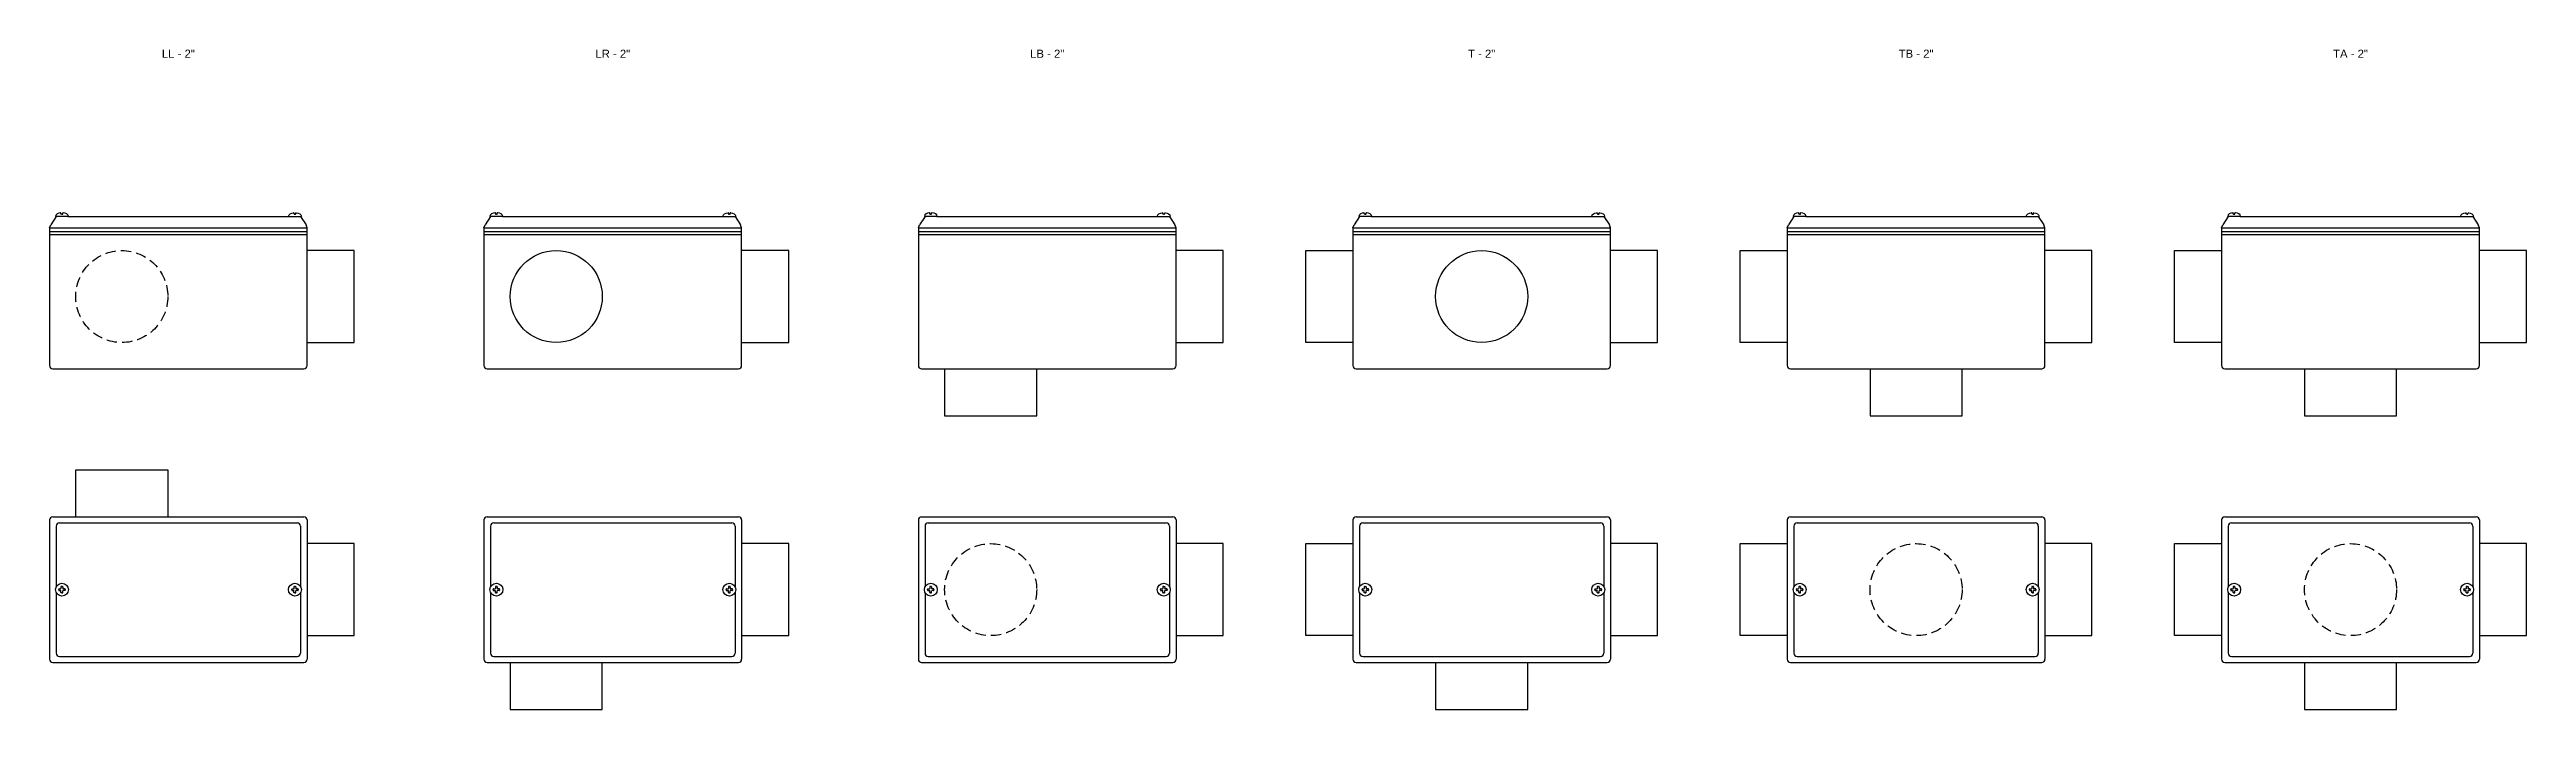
# Model space of a CAD drawing. Header units: millimetres. Extents: x -1637 to 3313, y 823 to 4086.
# Drawn here: x 1249 to 2777, y 823 to 1231 of the extents above; entities that cross this region are included whole.
import ezdxf
from ezdxf.enums import TextEntityAlignment as Align

# ---------------------------------------------------------------- set-up
doc = ezdxf.new("R2010")
doc.units = ezdxf.units.MM
doc.linetypes.add('HIDDEN', pattern=[9.525, 6.35, -3.175])
doc.layers.add('CONDULETE', color=8, linetype='Continuous')
doc.layers.add('FURO VASADO', color=251, linetype='HIDDEN')
doc.styles.get("Standard").update_dxf_attribs({"font": 'arial.ttf'})

msp = doc.modelspace()

# ---------------------------------------------------------------- texts
at = {"color": 1}
for s, p in [('LL - 2"', (1328.7, 1228.4)), ('LR - 2"', (1596.7, 1228.4)), ('LB - 2"', (1864.7, 1228.4)), ('T - 2"', (2132.7, 1228.4)), ('TB - 2"', (2400.7, 1228.4)), ('TA - 2"', (2668.7, 1228.4))]:
    msp.add_text(s, height=5, dxfattribs=at).set_placement(p, align=Align.MIDDLE)

# ---------------------------------------------------------------- linework, layer by layer
at = {"layer": 'CONDULETE'}
for p, q in [((1249.2, 1120.9), (1250, 1122.6)), ((1249.2, 1120.9), (1249.2, 1035.8)), ((1249.2, 1120.9), (1408.2, 1120.9)), ((1249.2, 1118.5), (1408.2, 1118.5)), ((1249.2, 1116.8), (1408.2, 1116.8)), ((1253.3, 1127.8), (1250, 1122.6)), ((1260.6, 1127.8), (1253.1, 1127.8)), ((1256.3, 1129.4), (1256.3, 1130)), ((1256.9, 1129.2), (1256.5, 1129.2)), ((1256.9, 1129.2), (1257.2, 1129.2)), ((1257.4, 1129.4), (1257.4, 1130)), ((1260.6, 1127.8), (1396.8, 1127.8)), ((1396.8, 1127.8), (1404.4, 1127.8)), ((1400.1, 1129.4), (1400, 1130)), ((1400.6, 1129.2), (1400.3, 1129.2)), ((1400.6, 1129.2), (1400.9, 1129.2)), ((1401.1, 1129.4), (1401.2, 1130)), ((1404.1, 1127.8), (1407.5, 1122.6)), ((1408.2, 1120.9), (1407.5, 1122.6)), ((1408.2, 1035.8), (1408.2, 1120.9)), ((1517.2, 1120.9), (1518, 1122.6)), ((1517.2, 1120.9), (1517.2, 1035.8)), ((1517.2, 1120.9), (1676.2, 1120.9)), ((1517.2, 1118.5), (1676.2, 1118.5)), ((1517.2, 1116.8), (1676.2, 1116.8)), ((1521.3, 1127.8), (1518, 1122.6)), ((1528.6, 1127.8), (1521.1, 1127.8)), ((1524.3, 1129.4), (1524.3, 1130)), ((1524.9, 1129.2), (1524.5, 1129.2)), ((1524.9, 1129.2), (1525.2, 1129.2)), ((1525.4, 1129.4), (1525.4, 1130)), ((1528.6, 1127.8), (1664.8, 1127.8)), ((1664.8, 1127.8), (1672.4, 1127.8)), ((1668.1, 1129.4), (1668, 1130)), ((1668.6, 1129.2), (1668.3, 1129.2)), ((1668.6, 1129.2), (1668.9, 1129.2)), ((1669.1, 1129.4), (1669.2, 1130)), ((1672.1, 1127.8), (1675.5, 1122.6)), ((1676.2, 1120.9), (1675.5, 1122.6)), ((1676.2, 1035.8), (1676.2, 1120.9)), ((1785.2, 1120.9), (1786, 1122.6)), ((1785.2, 1120.9), (1785.2, 1035.8)), ((1785.2, 1120.9), (1944.2, 1120.9)), ((1785.2, 1118.5), (1944.2, 1118.5)), ((1785.2, 1116.8), (1944.2, 1116.8)), ((1789.3, 1127.8), (1786, 1122.6)), ((1796.6, 1127.8), (1789.1, 1127.8)), ((1792.3, 1129.4), (1792.3, 1130)), ((1792.9, 1129.2), (1792.5, 1129.2)), ((1792.9, 1129.2), (1793.2, 1129.2)), ((1793.4, 1129.4), (1793.4, 1130)), ((1796.6, 1127.8), (1932.8, 1127.8)), ((1932.8, 1127.8), (1940.4, 1127.8)), ((1936.1, 1129.4), (1936, 1130)), ((1936.6, 1129.2), (1936.3, 1129.2)), ((1936.6, 1129.2), (1936.9, 1129.2)), ((1937.1, 1129.4), (1937.2, 1130)), ((1940.1, 1127.8), (1943.5, 1122.6)), ((1944.2, 1120.9), (1943.5, 1122.6)), ((1944.2, 1035.8), (1944.2, 1120.9)), ((2053.2, 1120.9), (2054, 1122.6)), ((2053.2, 1120.9), (2053.2, 1035.8)), ((2053.2, 1120.9), (2212.2, 1120.9)), ((2053.2, 1118.5), (2212.2, 1118.5)), ((2053.2, 1116.8), (2212.2, 1116.8)), ((2057.3, 1127.8), (2054, 1122.6)), ((2064.6, 1127.8), (2057.1, 1127.8)), ((2060.3, 1129.4), (2060.3, 1130)), ((2060.9, 1129.2), (2060.5, 1129.2)), ((2060.9, 1129.2), (2061.2, 1129.2)), ((2061.4, 1129.4), (2061.4, 1130)), ((2064.6, 1127.8), (2200.8, 1127.8)), ((2200.8, 1127.8), (2208.4, 1127.8)), ((2204.1, 1129.4), (2204, 1130)), ((2204.6, 1129.2), (2204.3, 1129.2)), ((2204.6, 1129.2), (2204.9, 1129.2)), ((2205.1, 1129.4), (2205.2, 1130)), ((2208.1, 1127.8), (2211.5, 1122.6)), ((2212.2, 1120.9), (2211.5, 1122.6)), ((2212.2, 1035.8), (2212.2, 1120.9)), ((2321.2, 1120.9), (2322, 1122.6)), ((2321.2, 1120.9), (2321.2, 1035.8)), ((2321.2, 1120.9), (2480.2, 1120.9)), ((2321.2, 1118.5), (2480.2, 1118.5)), ((2321.2, 1116.8), (2480.2, 1116.8)), ((2325.3, 1127.8), (2322, 1122.6)), ((2332.6, 1127.8), (2325.1, 1127.8)), ((2328.3, 1129.4), (2328.3, 1130)), ((2328.9, 1129.2), (2328.5, 1129.2)), ((2328.9, 1129.2), (2329.2, 1129.2)), ((2329.4, 1129.4), (2329.4, 1130)), ((2332.6, 1127.8), (2468.8, 1127.8)), ((2468.8, 1127.8), (2476.4, 1127.8)), ((2472.1, 1129.4), (2472, 1130)), ((2472.6, 1129.2), (2472.3, 1129.2)), ((2472.6, 1129.2), (2472.9, 1129.2)), ((2473.1, 1129.4), (2473.2, 1130)), ((2476.1, 1127.8), (2479.5, 1122.6)), ((2480.2, 1120.9), (2479.5, 1122.6)), ((2480.2, 1035.8), (2480.2, 1120.9)), ((2589.2, 1120.9), (2590, 1122.6)), ((2589.2, 1120.9), (2589.2, 1035.8)), ((2589.2, 1120.9), (2748.2, 1120.9)), ((2589.2, 1118.5), (2748.2, 1118.5)), ((2589.2, 1116.8), (2748.2, 1116.8)), ((2593.3, 1127.8), (2590, 1122.6)), ((2600.6, 1127.8), (2593.1, 1127.8)), ((2596.3, 1129.4), (2596.3, 1130)), ((2596.9, 1129.2), (2596.5, 1129.2)), ((2596.9, 1129.2), (2597.2, 1129.2)), ((2597.4, 1129.4), (2597.4, 1130)), ((2600.6, 1127.8), (2736.8, 1127.8)), ((2736.8, 1127.8), (2744.4, 1127.8)), ((2740.1, 1129.4), (2740, 1130)), ((2740.6, 1129.2), (2740.3, 1129.2)), ((2740.6, 1129.2), (2740.9, 1129.2)), ((2741.1, 1129.4), (2741.2, 1130)), ((2744.1, 1127.8), (2747.5, 1122.6)), ((2748.2, 1120.9), (2747.5, 1122.6)), ((2748.2, 1035.8), (2748.2, 1120.9)), ((1437.2, 1106.8), (1408.2, 1106.8)), ((1437.2, 1050), (1437.2, 1106.8)), ((1705.2, 1106.8), (1676.2, 1106.8)), ((1705.2, 1050), (1705.2, 1106.8)), ((1973.2, 1106.8), (1944.2, 1106.8)), ((1973.2, 1050), (1973.2, 1106.8)), ((2024.2, 1050), (2024.2, 1106.8)), ((2024.2, 1106.8), (2053.2, 1106.8)), ((2241.2, 1106.8), (2212.2, 1106.8)), ((2241.2, 1050), (2241.2, 1106.8)), ((2292.2, 1050), (2292.2, 1106.8)), ((2292.2, 1106.8), (2321.2, 1106.8)), ((2509.2, 1106.8), (2480.2, 1106.8)), ((2509.2, 1050), (2509.2, 1106.8)), ((2560.2, 1050), (2560.2, 1106.8)), ((2560.2, 1106.8), (2589.2, 1106.8)), ((2777.2, 1106.8), (2748.2, 1106.8)), ((2777.2, 1050), (2777.2, 1106.8)), ((1408.2, 1050), (1437.2, 1050)), ((1676.2, 1050), (1705.2, 1050)), ((1944.2, 1050), (1973.2, 1050)), ((2053.2, 1050), (2024.2, 1050)), ((2212.2, 1050), (2241.2, 1050)), ((2321.2, 1050), (2292.2, 1050)), ((2480.2, 1050), (2509.2, 1050)), ((2589.2, 1050), (2560.2, 1050)), ((2748.2, 1050), (2777.2, 1050)), ((1251.2, 1033.8), (1406.2, 1033.8)), ((1519.2, 1033.8), (1674.2, 1033.8)), ((1787.2, 1033.8), (1942.2, 1033.8)), ((1801.4, 1033.8), (1801.4, 1004.8)), ((1858.2, 1004.8), (1858.2, 1033.8)), ((2055.2, 1033.8), (2210.2, 1033.8)), ((2323.2, 1033.8), (2478.2, 1033.8)), ((2372.3, 1033.8), (2372.3, 1004.8)), ((2429.1, 1004.8), (2429.1, 1033.8)), ((2591.2, 1033.8), (2746.2, 1033.8)), ((2640.3, 1033.8), (2640.3, 1004.8)), ((2697.1, 1004.8), (2697.1, 1033.8)), ((1801.4, 1004.8), (1858.2, 1004.8)), ((2372.3, 1004.8), (2429.1, 1004.8)), ((2640.3, 1004.8), (2697.1, 1004.8)), ((1265.4, 942.4), (1265.4, 971.4)), ((1265.4, 971.4), (1322.2, 971.4)), ((1322.2, 971.4), (1322.2, 942.4)), ((1249.2, 940.4), (1249.2, 854.4)), ((1251.2, 942.4), (1406.2, 942.4)), ((1253.3, 936.6), (1253.3, 899.2)), ((1255.3, 938.6), (1402.1, 938.6)), ((1404.1, 936.6), (1404.1, 899.2)), ((1408.2, 940.4), (1408.2, 854.4)), ((1517.2, 940.4), (1517.2, 854.4)), ((1519.2, 942.4), (1674.2, 942.4)), ((1521.3, 936.6), (1521.3, 899.2)), ((1523.3, 938.6), (1670.1, 938.6)), ((1672.1, 936.6), (1672.1, 899.2)), ((1676.2, 940.4), (1676.2, 854.4)), ((1785.2, 940.4), (1785.2, 854.4)), ((1787.2, 942.4), (1942.2, 942.4)), ((1789.3, 936.6), (1789.3, 899.2)), ((1791.3, 938.6), (1938.1, 938.6)), ((1940.1, 936.6), (1940.1, 899.2)), ((1944.2, 940.4), (1944.2, 854.4)), ((2053.2, 940.4), (2053.2, 854.4)), ((2055.2, 942.4), (2210.2, 942.4)), ((2057.3, 936.6), (2057.3, 899.2)), ((2059.3, 938.6), (2206.1, 938.6)), ((2208.1, 936.6), (2208.1, 899.2)), ((2212.2, 940.4), (2212.2, 854.4)), ((2321.2, 940.4), (2321.2, 854.4)), ((2323.2, 942.4), (2478.2, 942.4)), ((2325.3, 936.6), (2325.3, 899.2)), ((2327.3, 938.6), (2474.1, 938.6)), ((2476.1, 936.6), (2476.1, 899.2)), ((2480.2, 940.4), (2480.2, 854.4)), ((2589.2, 940.4), (2589.2, 854.4)), ((2591.2, 942.4), (2746.2, 942.4)), ((2593.3, 936.6), (2593.3, 899.2)), ((2595.3, 938.6), (2742.1, 938.6)), ((2744.1, 936.6), (2744.1, 899.2)), ((2748.2, 940.4), (2748.2, 854.4)), ((1437.2, 925.8), (1408.2, 925.8)), ((1437.2, 869), (1437.2, 925.8)), ((1705.2, 925.8), (1676.2, 925.8)), ((1705.2, 869), (1705.2, 925.8)), ((1973.2, 925.8), (1944.2, 925.8)), ((1973.2, 869), (1973.2, 925.8)), ((2024.2, 869), (2024.2, 925.8)), ((2024.2, 925.8), (2053.2, 925.8)), ((2241.2, 925.8), (2212.2, 925.8)), ((2241.2, 869), (2241.2, 925.8)), ((2292.2, 869), (2292.2, 925.8)), ((2292.2, 925.8), (2321.2, 925.8)), ((2509.2, 925.8), (2480.2, 925.8)), ((2509.2, 869), (2509.2, 925.8)), ((2560.2, 869), (2560.2, 925.8)), ((2560.2, 925.8), (2589.2, 925.8)), ((2777.2, 925.8), (2748.2, 925.8)), ((2777.2, 869), (2777.2, 925.8)), ((1253.3, 895.5), (1253.3, 858.1)), ((1254.9, 897.4), (1254.9, 897.7)), ((1254.9, 897.4), (1254.9, 897)), ((1255.1, 897.9), (1256.1, 897.9)), ((1255.1, 896.8), (1256.1, 896.8)), ((1256.3, 899.1), (1256.3, 898.1)), ((1256.3, 895.6), (1256.3, 896.6)), ((1256.9, 899.3), (1256.5, 899.3)), ((1256.9, 895.4), (1256.5, 895.4)), ((1256.9, 899.3), (1257.2, 899.3)), ((1256.9, 895.4), (1257.2, 895.4)), ((1257.4, 899.1), (1257.4, 898.1)), ((1257.4, 895.6), (1257.4, 896.6)), ((1258.6, 897.9), (1257.6, 897.9)), ((1258.6, 896.8), (1257.6, 896.8)), ((1258.8, 897.4), (1258.8, 897.7)), ((1258.8, 897.4), (1258.8, 897)), ((1398.6, 897.4), (1398.6, 897.7)), ((1398.6, 897.4), (1398.6, 897)), ((1398.8, 897.9), (1399.9, 897.9)), ((1398.8, 896.8), (1399.9, 896.8)), ((1400, 899.1), (1400, 898.1)), ((1400, 895.6), (1400, 896.6)), ((1400.6, 899.3), (1400.2, 899.3)), ((1400.6, 895.4), (1400.2, 895.4)), ((1400.6, 899.3), (1401, 899.3)), ((1400.6, 895.4), (1401, 895.4)), ((1401.2, 899.1), (1401.2, 898.1)), ((1401.2, 895.6), (1401.2, 896.6)), ((1402.4, 897.9), (1401.3, 897.9)), ((1402.4, 896.8), (1401.3, 896.8)), ((1402.6, 897.4), (1402.6, 897.7)), ((1402.6, 897.4), (1402.6, 897)), ((1404.1, 895.5), (1404.1, 858.1)), ((1404.1, 893.5), (1404.1, 858.1)), ((1521.3, 895.5), (1521.3, 858.1)), ((1522.9, 897.4), (1522.9, 897.7)), ((1522.9, 897.4), (1522.9, 897)), ((1523.1, 897.9), (1524.1, 897.9)), ((1523.1, 896.8), (1524.1, 896.8)), ((1524.3, 899.1), (1524.3, 898.1)), ((1524.3, 895.6), (1524.3, 896.6)), ((1524.9, 899.3), (1524.5, 899.3)), ((1524.9, 895.4), (1524.5, 895.4)), ((1524.9, 899.3), (1525.2, 899.3)), ((1524.9, 895.4), (1525.2, 895.4)), ((1525.4, 899.1), (1525.4, 898.1)), ((1525.4, 895.6), (1525.4, 896.6)), ((1526.6, 897.9), (1525.6, 897.9)), ((1526.6, 896.8), (1525.6, 896.8)), ((1526.8, 897.4), (1526.8, 897.7)), ((1526.8, 897.4), (1526.8, 897)), ((1666.6, 897.4), (1666.6, 897.7)), ((1666.6, 897.4), (1666.6, 897)), ((1666.8, 897.9), (1667.9, 897.9)), ((1666.8, 896.8), (1667.9, 896.8)), ((1668, 899.1), (1668, 898.1)), ((1668, 895.6), (1668, 896.6)), ((1668.6, 899.3), (1668.2, 899.3)), ((1668.6, 895.4), (1668.2, 895.4)), ((1668.6, 899.3), (1669, 899.3)), ((1668.6, 895.4), (1669, 895.4)), ((1669.2, 899.1), (1669.2, 898.1)), ((1669.2, 895.6), (1669.2, 896.6)), ((1670.4, 897.9), (1669.3, 897.9)), ((1670.4, 896.8), (1669.3, 896.8)), ((1670.6, 897.4), (1670.6, 897.7)), ((1670.6, 897.4), (1670.6, 897)), ((1672.1, 895.5), (1672.1, 858.1)), ((1672.1, 893.5), (1672.1, 858.1)), ((1789.3, 895.5), (1789.3, 858.1)), ((1790.9, 897.4), (1790.9, 897.7)), ((1790.9, 897.4), (1790.9, 897)), ((1791.1, 897.9), (1792.1, 897.9)), ((1791.1, 896.8), (1792.1, 896.8)), ((1792.3, 899.1), (1792.3, 898.1)), ((1792.3, 895.6), (1792.3, 896.6)), ((1792.9, 899.3), (1792.5, 899.3)), ((1792.9, 895.4), (1792.5, 895.4)), ((1792.9, 899.3), (1793.2, 899.3)), ((1792.9, 895.4), (1793.2, 895.4)), ((1793.4, 899.1), (1793.4, 898.1)), ((1793.4, 895.6), (1793.4, 896.6)), ((1794.6, 897.9), (1793.6, 897.9)), ((1794.6, 896.8), (1793.6, 896.8)), ((1794.8, 897.4), (1794.8, 897.7)), ((1794.8, 897.4), (1794.8, 897)), ((1934.6, 897.4), (1934.6, 897.7)), ((1934.6, 897.4), (1934.6, 897)), ((1934.8, 897.9), (1935.9, 897.9)), ((1934.8, 896.8), (1935.9, 896.8)), ((1936, 899.1), (1936, 898.1)), ((1936, 895.6), (1936, 896.6)), ((1936.6, 899.3), (1936.2, 899.3)), ((1936.6, 895.4), (1936.2, 895.4)), ((1936.6, 899.3), (1937, 899.3)), ((1936.6, 895.4), (1937, 895.4)), ((1937.2, 899.1), (1937.2, 898.1)), ((1937.2, 895.6), (1937.2, 896.6)), ((1938.4, 897.9), (1937.3, 897.9)), ((1938.4, 896.8), (1937.3, 896.8)), ((1938.6, 897.4), (1938.6, 897.7)), ((1938.6, 897.4), (1938.6, 897)), ((1940.1, 895.5), (1940.1, 858.1)), ((1940.1, 893.5), (1940.1, 858.1)), ((2057.3, 895.5), (2057.3, 858.1)), ((2058.9, 897.4), (2058.9, 897.7)), ((2058.9, 897.4), (2058.9, 897)), ((2059.1, 897.9), (2060.1, 897.9)), ((2059.1, 896.8), (2060.1, 896.8)), ((2060.3, 899.1), (2060.3, 898.1)), ((2060.3, 895.6), (2060.3, 896.6)), ((2060.9, 899.3), (2060.5, 899.3)), ((2060.9, 895.4), (2060.5, 895.4)), ((2060.9, 899.3), (2061.2, 899.3)), ((2060.9, 895.4), (2061.2, 895.4)), ((2061.4, 899.1), (2061.4, 898.1)), ((2061.4, 895.6), (2061.4, 896.6)), ((2062.7, 897.9), (2061.6, 897.9)), ((2062.7, 896.8), (2061.6, 896.8)), ((2062.9, 897.4), (2062.9, 897.7)), ((2062.9, 897.4), (2062.9, 897)), ((2202.6, 897.4), (2202.6, 897.7)), ((2202.6, 897.4), (2202.6, 897)), ((2202.8, 897.9), (2203.9, 897.9)), ((2202.8, 896.8), (2203.9, 896.8)), ((2204, 899.1), (2204, 898.1)), ((2204, 895.6), (2204, 896.6)), ((2204.6, 899.3), (2204.2, 899.3)), ((2204.6, 895.4), (2204.2, 895.4)), ((2204.6, 899.3), (2205, 899.3)), ((2204.6, 895.4), (2205, 895.4)), ((2205.2, 899.1), (2205.2, 898.1)), ((2205.2, 895.6), (2205.2, 896.6)), ((2206.4, 897.9), (2205.3, 897.9)), ((2206.4, 896.8), (2205.3, 896.8)), ((2206.6, 897.4), (2206.6, 897.7)), ((2206.6, 897.4), (2206.6, 897)), ((2208.1, 895.5), (2208.1, 858.1)), ((2208.1, 893.5), (2208.1, 858.1)), ((2325.3, 895.5), (2325.3, 858.1)), ((2326.9, 897.4), (2326.9, 897.7)), ((2326.9, 897.4), (2326.9, 897)), ((2327.1, 897.9), (2328.1, 897.9)), ((2327.1, 896.8), (2328.1, 896.8)), ((2328.3, 899.1), (2328.3, 898.1)), ((2328.3, 895.6), (2328.3, 896.6)), ((2328.9, 899.3), (2328.5, 899.3)), ((2328.9, 895.4), (2328.5, 895.4)), ((2328.9, 899.3), (2329.2, 899.3)), ((2328.9, 895.4), (2329.2, 895.4)), ((2329.4, 899.1), (2329.4, 898.1)), ((2329.4, 895.6), (2329.4, 896.6)), ((2330.7, 897.9), (2329.6, 897.9)), ((2330.7, 896.8), (2329.6, 896.8)), ((2330.9, 897.4), (2330.9, 897.7)), ((2330.9, 897.4), (2330.9, 897)), ((2470.6, 897.4), (2470.6, 897.7)), ((2470.6, 897.4), (2470.6, 897)), ((2470.8, 897.9), (2471.9, 897.9)), ((2470.8, 896.8), (2471.9, 896.8)), ((2472, 899.1), (2472, 898.1)), ((2472, 895.6), (2472, 896.6)), ((2472.6, 899.3), (2472.2, 899.3)), ((2472.6, 895.4), (2472.2, 895.4)), ((2472.6, 899.3), (2473, 899.3)), ((2472.6, 895.4), (2473, 895.4)), ((2473.2, 899.1), (2473.2, 898.1)), ((2473.2, 895.6), (2473.2, 896.6)), ((2474.4, 897.9), (2473.3, 897.9)), ((2474.4, 896.8), (2473.3, 896.8)), ((2474.6, 897.4), (2474.6, 897.7)), ((2474.6, 897.4), (2474.6, 897)), ((2476.1, 895.5), (2476.1, 858.1)), ((2476.1, 893.5), (2476.1, 858.1)), ((2593.3, 895.5), (2593.3, 858.1)), ((2594.9, 897.4), (2594.9, 897.7)), ((2594.9, 897.4), (2594.9, 897)), ((2595.1, 897.9), (2596.1, 897.9)), ((2595.1, 896.8), (2596.1, 896.8)), ((2596.3, 899.1), (2596.3, 898.1)), ((2596.3, 895.6), (2596.3, 896.6)), ((2596.9, 899.3), (2596.5, 899.3)), ((2596.9, 895.4), (2596.5, 895.4)), ((2596.9, 899.3), (2597.2, 899.3)), ((2596.9, 895.4), (2597.2, 895.4)), ((2597.4, 899.1), (2597.4, 898.1)), ((2597.4, 895.6), (2597.4, 896.6)), ((2598.7, 897.9), (2597.6, 897.9)), ((2598.7, 896.8), (2597.6, 896.8)), ((2598.9, 897.4), (2598.9, 897.7)), ((2598.9, 897.4), (2598.9, 897)), ((2738.6, 897.4), (2738.6, 897.7)), ((2738.6, 897.4), (2738.6, 897)), ((2738.8, 897.9), (2739.9, 897.9)), ((2738.8, 896.8), (2739.9, 896.8)), ((2740, 899.1), (2740, 898.1)), ((2740, 895.6), (2740, 896.6)), ((2740.6, 899.3), (2740.2, 899.3)), ((2740.6, 895.4), (2740.2, 895.4)), ((2740.6, 899.3), (2741, 899.3)), ((2740.6, 895.4), (2741, 895.4)), ((2741.2, 899.1), (2741.2, 898.1)), ((2741.2, 895.6), (2741.2, 896.6)), ((2742.4, 897.9), (2741.3, 897.9)), ((2742.4, 896.8), (2741.3, 896.8)), ((2742.6, 897.4), (2742.6, 897.7)), ((2742.6, 897.4), (2742.6, 897)), ((2744.1, 895.5), (2744.1, 858.1)), ((2744.1, 893.5), (2744.1, 858.1)), ((1255.3, 856.1), (1402.1, 856.1)), ((1408.2, 869), (1437.2, 869)), ((1523.3, 856.1), (1670.1, 856.1)), ((1676.2, 869), (1705.2, 869)), ((1791.3, 856.1), (1938.1, 856.1)), ((1944.2, 869), (1973.2, 869)), ((2053.2, 869), (2024.2, 869)), ((2059.3, 856.1), (2206.1, 856.1)), ((2212.2, 869), (2241.2, 869)), ((2321.2, 869), (2292.2, 869)), ((2327.3, 856.1), (2474.1, 856.1)), ((2480.2, 869), (2509.2, 869)), ((2589.2, 869), (2560.2, 869)), ((2595.3, 856.1), (2742.1, 856.1)), ((2748.2, 869), (2777.2, 869)), ((1251.2, 852.4), (1406.2, 852.4)), ((1519.2, 852.4), (1674.2, 852.4)), ((1533.4, 852.4), (1533.4, 823.4)), ((1590.2, 823.4), (1590.2, 852.4)), ((1787.2, 852.4), (1942.2, 852.4)), ((2055.2, 852.4), (2210.2, 852.4)), ((2104.3, 852.4), (2104.3, 823.4)), ((2161.1, 823.4), (2161.1, 852.4)), ((2323.2, 852.4), (2478.2, 852.4)), ((2591.2, 852.4), (2746.2, 852.4)), ((2640.3, 852.4), (2640.3, 823.4)), ((2697.1, 823.4), (2697.1, 852.4)), ((1533.4, 823.4), (1590.2, 823.4)), ((2104.3, 823.4), (2161.1, 823.4)), ((2640.3, 823.4), (2697.1, 823.4))]:
    msp.add_line(p, q, dxfattribs=at)
for centre, radius in [((1561.8, 1078.4), 28.4), ((2132.7, 1078.4), 28.4), ((1256.9, 897.4), 3.99), ((1400.6, 897.4), 3.99), ((1524.9, 897.4), 3.99), ((1668.6, 897.4), 3.99), ((1792.9, 897.4), 3.99), ((1936.6, 897.4), 3.99), ((2060.9, 897.4), 3.99), ((2204.6, 897.4), 3.99), ((2328.9, 897.4), 3.99), ((2472.6, 897.4), 3.99), ((2596.9, 897.4), 3.99), ((2740.6, 897.4), 3.99)]:
    msp.add_circle(centre, radius, dxfattribs=at)
for centre, radius, start, end in [((1253.1, 1128), 0.2, 170.9615, 270), ((1256.1, 1130), 0.2, 5.1527, 97.0004), ((1256.5, 1129.4), 0.2, 185.1527, 270), ((1257.2, 1129.4), 0.2, 270, 354.8473), ((1257.6, 1130), 0.2, 82.9996, 174.8473), ((1260.6, 1128), 0.2, 270, 9.0385), ((1396.8, 1128), 0.2, 170.9615, 270), ((1399.8, 1130), 0.2, 5.1527, 97.0004), ((1400.3, 1129.4), 0.2, 185.1527, 270), ((1400.9, 1129.4), 0.2, 270, 354.8473), ((1401.4, 1130), 0.2, 82.9996, 174.8473), ((1404.4, 1128), 0.2, 270, 9.0385), ((1521.1, 1128), 0.2, 170.9615, 270), ((1524.1, 1130), 0.2, 5.1527, 97.0004), ((1524.5, 1129.4), 0.2, 185.1527, 270), ((1525.2, 1129.4), 0.2, 270, 354.8473), ((1525.6, 1130), 0.2, 82.9996, 174.8473), ((1528.6, 1128), 0.2, 270, 9.0385), ((1664.8, 1128), 0.2, 170.9615, 270), ((1667.8, 1130), 0.2, 5.1527, 97.0004), ((1668.3, 1129.4), 0.2, 185.1527, 270), ((1668.9, 1129.4), 0.2, 270, 354.8473), ((1669.4, 1130), 0.2, 82.9996, 174.8473), ((1672.4, 1128), 0.2, 270, 9.0385), ((1789.1, 1128), 0.2, 170.9615, 270), ((1792.1, 1130), 0.2, 5.1527, 97.0004), ((1792.5, 1129.4), 0.2, 185.1527, 270), ((1793.2, 1129.4), 0.2, 270, 354.8473), ((1793.6, 1130), 0.2, 82.9996, 174.8473), ((1796.6, 1128), 0.2, 270, 9.0385), ((1932.8, 1128), 0.2, 170.9615, 270), ((1935.8, 1130), 0.2, 5.1527, 97.0004), ((1936.3, 1129.4), 0.2, 185.1527, 270), ((1936.9, 1129.4), 0.2, 270, 354.8473), ((1937.4, 1130), 0.2, 82.9996, 174.8473), ((1940.4, 1128), 0.2, 270, 9.0385), ((2057.1, 1128), 0.2, 170.9615, 270), ((2060.1, 1130), 0.2, 5.1527, 97.0004), ((2060.5, 1129.4), 0.2, 185.1527, 270), ((2061.2, 1129.4), 0.2, 270, 354.8473), ((2061.6, 1130), 0.2, 82.9996, 174.8473), ((2064.6, 1128), 0.2, 270, 9.0385), ((2200.8, 1128), 0.2, 170.9615, 270), ((2203.8, 1130), 0.2, 5.1527, 97.0004), ((2204.3, 1129.4), 0.2, 185.1527, 270), ((2204.9, 1129.4), 0.2, 270, 354.8473), ((2205.4, 1130), 0.2, 82.9996, 174.8473), ((2208.4, 1128), 0.2, 270, 9.0385), ((2325.1, 1128), 0.2, 170.9615, 270), ((2328.1, 1130), 0.2, 5.1527, 97.0004), ((2328.5, 1129.4), 0.2, 185.1527, 270), ((2329.2, 1129.4), 0.2, 270, 354.8473), ((2329.6, 1130), 0.2, 82.9996, 174.8473), ((2332.6, 1128), 0.2, 270, 9.0385), ((2468.8, 1128), 0.2, 170.9615, 270), ((2471.8, 1130), 0.2, 5.1527, 97.0004), ((2472.3, 1129.4), 0.2, 185.1527, 270), ((2472.9, 1129.4), 0.2, 270, 354.8473), ((2473.4, 1130), 0.2, 82.9996, 174.8473), ((2476.4, 1128), 0.2, 270, 9.0385), ((2593.1, 1128), 0.2, 170.9615, 270), ((2596.1, 1130), 0.2, 5.1527, 97.0004), ((2596.5, 1129.4), 0.2, 185.1527, 270), ((2597.2, 1129.4), 0.2, 270, 354.8473), ((2597.6, 1130), 0.2, 82.9996, 174.8473), ((2600.6, 1128), 0.2, 270, 9.0385), ((2736.8, 1128), 0.2, 170.9615, 270), ((2739.8, 1130), 0.2, 5.1527, 97.0004), ((2740.3, 1129.4), 0.2, 185.1527, 270), ((2740.9, 1129.4), 0.2, 270, 354.8473), ((2741.4, 1130), 0.2, 82.9996, 174.8473), ((2744.4, 1128), 0.2, 270, 9.0385), ((1251.2, 1035.8), 2, 180, 270), ((1406.2, 1035.8), 2, 270, 0), ((1519.2, 1035.8), 2, 180, 270), ((1674.2, 1035.8), 2, 270, 0), ((1787.2, 1035.8), 2, 180, 270), ((1942.2, 1035.8), 2, 270, 0), ((2055.2, 1035.8), 2, 180, 270), ((2210.2, 1035.8), 2, 270, 0), ((2323.2, 1035.8), 2, 180, 270), ((2478.2, 1035.8), 2, 270, 0), ((2591.2, 1035.8), 2, 180, 270), ((2746.2, 1035.8), 2, 270, 0), ((1251.2, 940.4), 2, 90, 180), ((1255.3, 936.6), 2, 90, 180), ((1402.1, 936.6), 2, 0, 90), ((1406.2, 940.4), 2, 0, 90), ((1519.2, 940.4), 2, 90, 180), ((1523.3, 936.6), 2, 90, 180), ((1670.1, 936.6), 2, 0, 90), ((1674.2, 940.4), 2, 0, 90), ((1787.2, 940.4), 2, 90, 180), ((1791.3, 936.6), 2, 90, 180), ((1938.1, 936.6), 2, 0, 90), ((1942.2, 940.4), 2, 0, 90), ((2055.2, 940.4), 2, 90, 180), ((2059.3, 936.6), 2, 90, 180), ((2206.1, 936.6), 2, 0, 90), ((2210.2, 940.4), 2, 0, 90), ((2323.2, 940.4), 2, 90, 180), ((2327.3, 936.6), 2, 90, 180), ((2474.1, 936.6), 2, 0, 90), ((2478.2, 940.4), 2, 0, 90), ((2591.2, 940.4), 2, 90, 180), ((2595.3, 936.6), 2, 90, 180), ((2742.1, 936.6), 2, 0, 90), ((2746.2, 940.4), 2, 0, 90), ((1255.1, 897.7), 0.2, 90, 180), ((1255.1, 897), 0.2, 180, 270), ((1256.1, 898.1), 0.16, 270, 0), ((1256.1, 896.6), 0.16, 0, 90), ((1256.5, 899.1), 0.2, 90, 180), ((1256.5, 895.6), 0.2, 180, 270), ((1257.2, 899.1), 0.2, 0, 90), ((1257.2, 895.6), 0.2, 270, 0), ((1257.6, 898.1), 0.16, 180, 270), ((1257.6, 896.6), 0.16, 90, 180), ((1258.6, 897.7), 0.2, 0, 90), ((1258.6, 897), 0.2, 270, 0), ((1398.8, 897.7), 0.2, 90, 180), ((1398.8, 897), 0.2, 180, 270), ((1399.9, 898.1), 0.16, 270, 0), ((1399.9, 896.6), 0.16, 0, 90), ((1400.2, 899.1), 0.2, 90, 180), ((1400.2, 895.6), 0.2, 180, 270), ((1401, 899.1), 0.2, 0, 90), ((1401, 895.6), 0.2, 270, 0), ((1401.3, 898.1), 0.16, 180, 270), ((1401.3, 896.6), 0.16, 90, 180), ((1402.4, 897.7), 0.2, 0, 90), ((1402.4, 897), 0.2, 270, 0), ((1523.1, 897.7), 0.2, 90, 180), ((1523.1, 897), 0.2, 180, 270), ((1524.1, 898.1), 0.16, 270, 0), ((1524.1, 896.6), 0.16, 0, 90), ((1524.5, 899.1), 0.2, 90, 180), ((1524.5, 895.6), 0.2, 180, 270), ((1525.2, 899.1), 0.2, 0, 90), ((1525.2, 895.6), 0.2, 270, 0), ((1525.6, 898.1), 0.16, 180, 270), ((1525.6, 896.6), 0.16, 90, 180), ((1526.6, 897.7), 0.2, 0, 90), ((1526.6, 897), 0.2, 270, 0), ((1666.8, 897.7), 0.2, 90, 180), ((1666.8, 897), 0.2, 180, 270), ((1667.9, 898.1), 0.16, 270, 0), ((1667.9, 896.6), 0.16, 0, 90), ((1668.2, 899.1), 0.2, 90, 180), ((1668.2, 895.6), 0.2, 180, 270), ((1669, 899.1), 0.2, 0, 90), ((1669, 895.6), 0.2, 270, 0), ((1669.3, 898.1), 0.16, 180, 270), ((1669.3, 896.6), 0.16, 90, 180), ((1670.4, 897.7), 0.2, 0, 90), ((1670.4, 897), 0.2, 270, 0), ((1791.1, 897.7), 0.2, 90, 180), ((1791.1, 897), 0.2, 180, 270), ((1792.1, 898.1), 0.16, 270, 0), ((1792.1, 896.6), 0.16, 0, 90), ((1792.5, 899.1), 0.2, 90, 180), ((1792.5, 895.6), 0.2, 180, 270), ((1793.2, 899.1), 0.2, 0, 90), ((1793.2, 895.6), 0.2, 270, 0), ((1793.6, 898.1), 0.16, 180, 270), ((1793.6, 896.6), 0.16, 90, 180), ((1794.6, 897.7), 0.2, 0, 90), ((1794.6, 897), 0.2, 270, 0), ((1934.8, 897.7), 0.2, 90, 180), ((1934.8, 897), 0.2, 180, 270), ((1935.9, 898.1), 0.16, 270, 0), ((1935.9, 896.6), 0.16, 0, 90), ((1936.2, 899.1), 0.2, 90, 180), ((1936.2, 895.6), 0.2, 180, 270), ((1937, 899.1), 0.2, 0, 90), ((1937, 895.6), 0.2, 270, 0), ((1937.3, 898.1), 0.16, 180, 270), ((1937.3, 896.6), 0.16, 90, 180), ((1938.4, 897.7), 0.2, 0, 90), ((1938.4, 897), 0.2, 270, 0), ((2059.1, 897.7), 0.2, 90, 180), ((2059.1, 897), 0.2, 180, 270), ((2060.1, 898.1), 0.16, 270, 0), ((2060.1, 896.6), 0.16, 0, 90), ((2060.5, 899.1), 0.2, 90, 180), ((2060.5, 895.6), 0.2, 180, 270), ((2061.2, 899.1), 0.2, 0, 90), ((2061.2, 895.6), 0.2, 270, 0), ((2061.6, 898.1), 0.16, 180, 270), ((2061.6, 896.6), 0.16, 90, 180), ((2062.7, 897.7), 0.2, 0, 90), ((2062.7, 897), 0.2, 270, 0), ((2202.8, 897.7), 0.2, 90, 180), ((2202.8, 897), 0.2, 180, 270), ((2203.9, 898.1), 0.16, 270, 0), ((2203.9, 896.6), 0.16, 0, 90), ((2204.2, 899.1), 0.2, 90, 180), ((2204.2, 895.6), 0.2, 180, 270), ((2205, 899.1), 0.2, 0, 90), ((2205, 895.6), 0.2, 270, 0), ((2205.3, 898.1), 0.16, 180, 270), ((2205.3, 896.6), 0.16, 90, 180), ((2206.4, 897.7), 0.2, 0, 90), ((2206.4, 897), 0.2, 270, 0), ((2327.1, 897.7), 0.2, 90, 180), ((2327.1, 897), 0.2, 180, 270), ((2328.1, 898.1), 0.16, 270, 0), ((2328.1, 896.6), 0.16, 0, 90), ((2328.5, 899.1), 0.2, 90, 180), ((2328.5, 895.6), 0.2, 180, 270), ((2329.2, 899.1), 0.2, 0, 90), ((2329.2, 895.6), 0.2, 270, 0), ((2329.6, 898.1), 0.16, 180, 270), ((2329.6, 896.6), 0.16, 90, 180), ((2330.7, 897.7), 0.2, 0, 90), ((2330.7, 897), 0.2, 270, 0), ((2470.8, 897.7), 0.2, 90, 180), ((2470.8, 897), 0.2, 180, 270), ((2471.9, 898.1), 0.16, 270, 0), ((2471.9, 896.6), 0.16, 0, 90), ((2472.2, 899.1), 0.2, 90, 180), ((2472.2, 895.6), 0.2, 180, 270), ((2473, 899.1), 0.2, 0, 90), ((2473, 895.6), 0.2, 270, 0), ((2473.3, 898.1), 0.16, 180, 270), ((2473.3, 896.6), 0.16, 90, 180), ((2474.4, 897.7), 0.2, 0, 90), ((2474.4, 897), 0.2, 270, 0), ((2595.1, 897.7), 0.2, 90, 180), ((2595.1, 897), 0.2, 180, 270), ((2596.1, 898.1), 0.16, 270, 0), ((2596.1, 896.6), 0.16, 0, 90), ((2596.5, 899.1), 0.2, 90, 180), ((2596.5, 895.6), 0.2, 180, 270), ((2597.2, 899.1), 0.2, 0, 90), ((2597.2, 895.6), 0.2, 270, 0), ((2597.6, 898.1), 0.16, 180, 270), ((2597.6, 896.6), 0.16, 90, 180), ((2598.7, 897.7), 0.2, 0, 90), ((2598.7, 897), 0.2, 270, 0), ((2738.8, 897.7), 0.2, 90, 180), ((2738.8, 897), 0.2, 180, 270), ((2739.9, 898.1), 0.16, 270, 0), ((2739.9, 896.6), 0.16, 0, 90), ((2740.2, 899.1), 0.2, 90, 180), ((2740.2, 895.6), 0.2, 180, 270), ((2741, 899.1), 0.2, 0, 90), ((2741, 895.6), 0.2, 270, 0), ((2741.3, 898.1), 0.16, 180, 270), ((2741.3, 896.6), 0.16, 90, 180), ((2742.4, 897.7), 0.2, 0, 90), ((2742.4, 897), 0.2, 270, 0), ((1255.3, 858.1), 2, 180, 270), ((1402.1, 858.1), 2, 270, 0), ((1523.3, 858.1), 2, 180, 270), ((1670.1, 858.1), 2, 270, 0), ((1791.3, 858.1), 2, 180, 270), ((1938.1, 858.1), 2, 270, 0), ((2059.3, 858.1), 2, 180, 270), ((2206.1, 858.1), 2, 270, 0), ((2327.3, 858.1), 2, 180, 270), ((2474.1, 858.1), 2, 270, 0), ((2595.3, 858.1), 2, 180, 270), ((2742.1, 858.1), 2, 270, 0), ((1251.2, 854.4), 2, 180, 270), ((1406.2, 854.4), 2, 270, 0), ((1519.2, 854.4), 2, 180, 270), ((1674.2, 854.4), 2, 270, 0), ((1787.2, 854.4), 2, 180, 270), ((1942.2, 854.4), 2, 270, 0), ((2055.2, 854.4), 2, 180, 270), ((2210.2, 854.4), 2, 270, 0), ((2323.2, 854.4), 2, 180, 270), ((2478.2, 854.4), 2, 270, 0), ((2591.2, 854.4), 2, 180, 270), ((2746.2, 854.4), 2, 270, 0)]:
    msp.add_arc(centre, radius, start, end, dxfattribs=at)
for centre, start_param, end_param in [((1256.9, 1127.8), 1.770953, 3.045608), ((1256.9, 1127.8), 0.095985, 1.37064), ((1524.9, 1127.8), 1.770953, 3.045608), ((1524.9, 1127.8), 0.095985, 1.37064), ((1792.9, 1127.8), 1.770953, 3.045608), ((1792.9, 1127.8), 0.095985, 1.37064), ((2060.9, 1127.8), 1.770953, 3.045608), ((2060.9, 1127.8), 0.095985, 1.37064), ((2328.9, 1127.8), 1.770953, 3.045608), ((2328.9, 1127.8), 0.095985, 1.37064), ((2596.9, 1127.8), 1.770953, 3.045608), ((2596.9, 1127.8), 0.095985, 1.37064)]:
    msp.add_ellipse(centre, major_axis=(3.99, 0), ratio=0.605263, start_param=start_param, end_param=end_param, dxfattribs=at)
at = {"layer": 'CONDULETE', "extrusion": (0, 0, -1)}
for centre, start_param, end_param in [((1400.6, 1127.8), 0.095985, 1.37064), ((1400.6, 1127.8), 1.770953, 3.045608), ((1668.6, 1127.8), 0.095985, 1.37064), ((1668.6, 1127.8), 1.770953, 3.045608), ((1936.6, 1127.8), 0.095985, 1.37064), ((1936.6, 1127.8), 1.770953, 3.045608), ((2204.6, 1127.8), 0.095985, 1.37064), ((2204.6, 1127.8), 1.770953, 3.045608), ((2472.6, 1127.8), 0.095985, 1.37064), ((2472.6, 1127.8), 1.770953, 3.045608), ((2740.6, 1127.8), 0.095985, 1.37064), ((2740.6, 1127.8), 1.770953, 3.045608)]:
    msp.add_ellipse(centre, major_axis=(-3.99, 0), ratio=0.605263, start_param=start_param, end_param=end_param, dxfattribs=at)
at = {"layer": 'FURO VASADO', "linetype": 'HIDDEN'}
for centre in [(1293.8, 1078.4), (1829.8, 897.4), (2400.7, 897.4), (2668.7, 897.4)]:
    msp.add_circle(centre, 28.4, dxfattribs=at)

msp.set_redraw_order([(e.dxf.handle, doc.entitydb.next_handle()) for e in msp.query("TEXT MTEXT ATTDEF DIMENSION ARC_DIMENSION")])  # texts and dimensions are drawn at this point

doc.saveas('drawing.dxf')
